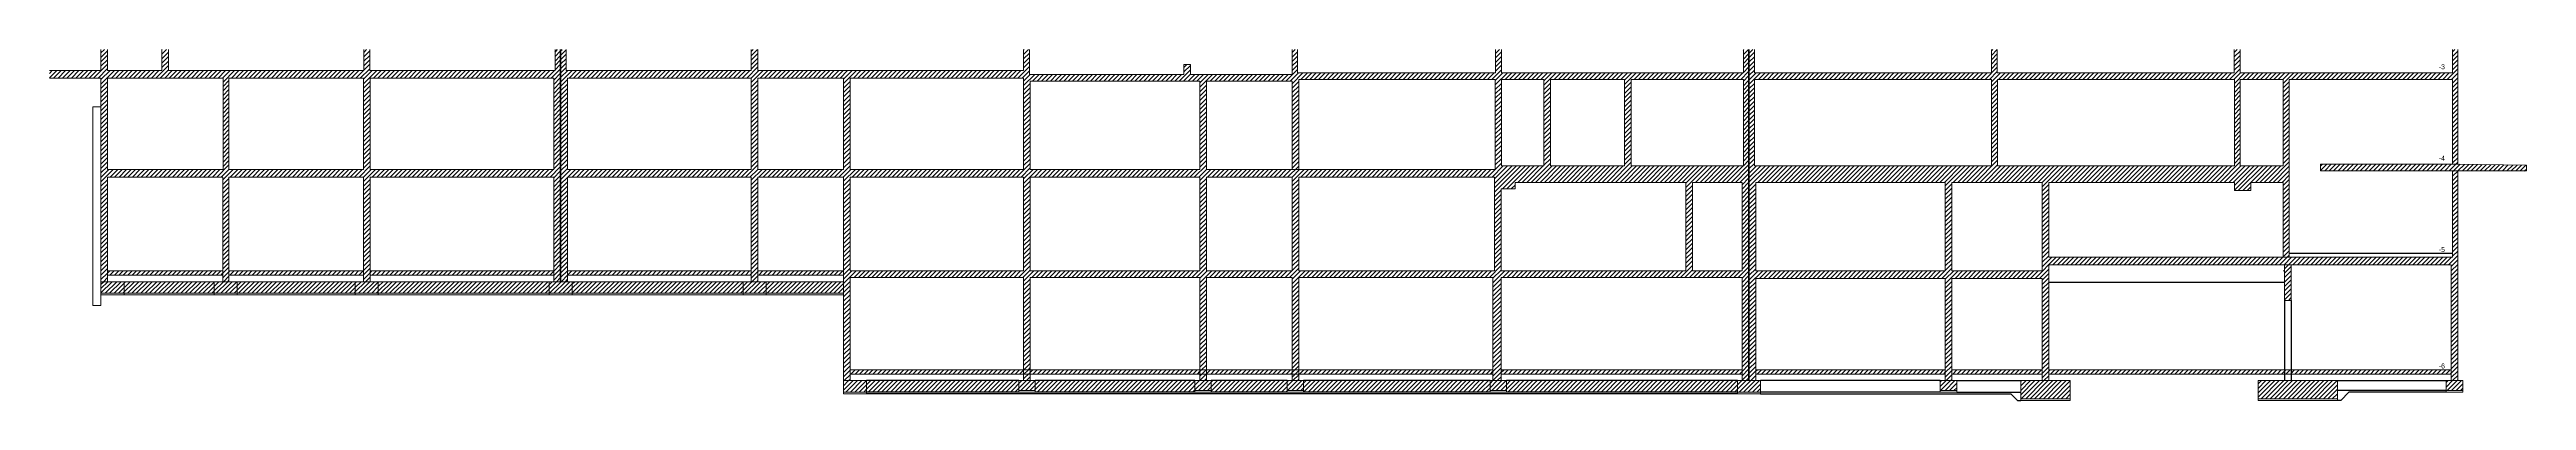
# Model space of a CAD drawing. Header units: millimetres. Extents: x -26249 to 60250, y -21218 to 23336.
# Drawn here: x 13652 to 21162, y 9602 to 10666 of the extents above; entities that cross this region are included whole.
import ezdxf

# ---------------------------------------------------------------- set-up
doc = ezdxf.new("R2010")
doc.units = ezdxf.units.MM
doc.layers.add('01-coupe soussol', color=253, linetype='Continuous')
doc.styles.add('ARIAL NA', font='ARIALN.TTF')
pattern_1 = [(45, (-13484.1425, 14129.075), (-6.735192, 6.735192), [])]

msp = doc.modelspace()

# ---------------------------------------------------------------- hatches: boundary and pattern name
at = {"layer": '01-coupe soussol'}
h = msp.add_hatch(dxfattribs=at)
h.set_pattern_fill('ANSI31', color=256, scale=3)
h.set_pattern_definition(pattern_1)
h.paths.add_polyline_path([(15200.978, 10602.044), (15200.978, 10665.695), (15184.978, 10665.695), (15184.978, 10602.044), (14622.978, 10602.044), (14622.978, 10665.695), (14604.978, 10665.695), (14604.978, 10602.044), (14012.978, 10602.044), (14012.978, 10665.695), (13992.978, 10665.695), (13992.978, 10602.044), (13828.381, 10602.044), (13828.381, 10665.695), (13808.381, 10665.695), (13808.381, 10602.044), (13652.437, 10602.044), (13652.437, 10579.044), (13808.381, 10579.044), (13808.381, 9962.044), (13828.381, 9962.044), (13828.381, 10279.044), (14178.055, 10279.044), (14178.055, 9962.044), (14196.055, 9962.044), (14196.055, 10279.044), (14604.055, 10279.044), (14604.055, 9962.044), (14624.055, 9962.044), (14624.055, 10279.044), (15180.978, 10279.044), (15180.978, 9962.044), (15200.978, 9962.044), (15200.978, 10302.044)])
h.paths.add_polyline_path([(14178.381, 10579.044), (14178.381, 10302.044), (13828.381, 10302.044), (13828.381, 10579.044)], flags=16)
h.paths.add_polyline_path([(14196.381, 10579.044), (14604.381, 10579.044), (14604.381, 10302.044), (14196.381, 10302.044)], flags=16)
h.paths.add_polyline_path([(14624.381, 10579.044), (15180.978, 10579.044), (15180.978, 10302.044), (14624.381, 10302.044)], flags=16)
h = msp.add_hatch(dxfattribs=at)
h.set_pattern_fill('ANSI31', color=256, scale=3)
h.set_pattern_definition(pattern_1)
h.paths.add_polyline_path([(14178.055, 9995.044), (13828.381, 9995.044), (13828.381, 9982.044), (14178.055, 9982.044)])
h.paths.add_polyline_path([(14604.055, 9995.044), (14196.055, 9995.044), (14196.055, 9982.044), (14604.055, 9982.044)])
h.paths.add_polyline_path([(14221.184, 9962.044), (14151.184, 9962.044), (14151.184, 9927.044), (14221.184, 9927.044)])
h.paths.add_polyline_path([(14579.184, 9962.044), (14221.184, 9962.044), (14221.184, 9927.044), (14579.184, 9927.044)])
h.paths.add_polyline_path([(15166.978, 9962.044), (14649.184, 9962.044), (14649.184, 9927.044), (15166.978, 9927.044)])
h.paths.add_polyline_path([(15180.978, 9995.044), (14624.055, 9995.044), (14624.055, 9982.044), (15180.978, 9982.044)])
h.paths.add_polyline_path([(15779.845, 9995.044), (15222.978, 9995.044), (15222.978, 9982.044), (15779.845, 9982.044)], flags=17)
h.paths.add_polyline_path([(15754.974, 9962.044), (15236.978, 9962.044), (15236.978, 9927.044), (15754.974, 9927.044)], flags=17)
h.paths.add_polyline_path([(15824.974, 9962.044), (15754.974, 9962.044), (15754.974, 9927.044), (15824.974, 9927.044)], flags=17)
h.paths.add_polyline_path([(16059.574, 9962.044), (15824.974, 9962.044), (15824.974, 9927.044), (16059.574, 9927.044)], flags=17)
h.paths.add_polyline_path([(16059.574, 9995.044), (15799.845, 9995.044), (15799.845, 9982.044), (16059.574, 9982.044)], flags=17)
h.paths.add_polyline_path([(18803.574, 10595.044), (18803.574, 10665.695), (18787.574, 10665.695), (18787.574, 10595.044), (18054.574, 10595.044), (18054.574, 10665.695), (18036.574, 10665.695), (18036.574, 10595.044), (17435.574, 10595.044), (17435.574, 10665.695), (17419.574, 10665.695), (17419.574, 10590.044), (17111.574, 10590.044), (17111.574, 10620.044), (17091.574, 10620.044), (17091.574, 10590.044), (16623.574, 10590.044), (16623.574, 10665.695), (16605.574, 10665.695), (16605.574, 10602.044), (15799.978, 10602.044), (15799.978, 10665.695), (15779.978, 10665.695), (15779.978, 10602.044), (15218.978, 10602.044), (15218.978, 10665.695), (15202.978, 10665.695), (15202.978, 10602.044), (15202.978, 10302.044), (15202.978, 9962.044), (15222.978, 9962.044), (15222.978, 10279.044), (15779.845, 10279.044), (15779.845, 9962.044), (15799.845, 9962.044), (15799.845, 10279.044), (16059.574, 10279.044), (16059.574, 9662.044), (16079.574, 9662.044), (16079.574, 9975.044), (16605.574, 9975.044), (16605.574, 9695.044), (16625.574, 9695.044), (16625.574, 9975.044), (17139.574, 9975.044), (17139.574, 9695.044), (17159.574, 9695.044), (17159.574, 9975.044), (17419.575, 9975.044), (17419.575, 9695.044), (17439.575, 9695.044), (17439.575, 9975.044), (18028.584, 9975.044), (18028.584, 9662.044), (18053.584, 9662.044), (18053.584, 9975.044), (18783.574, 9975.044), (18783.574, 9662.044), (18803.574, 9662.044), (18803.574, 9975.044), (18803.574, 9995.044)])
h.paths.add_polyline_path([(15799.574, 10302.044), (15799.574, 10579.044), (16059.574, 10579.044), (16059.574, 10302.044)], flags=16)
h.paths.add_polyline_path([(15779.574, 10302.044), (15222.978, 10302.044), (15222.978, 10579.044), (15779.574, 10579.044)], flags=16)
h.paths.add_polyline_path([(16079.574, 10279.044), (16605.574, 10279.044), (16605.574, 9995.044), (16079.574, 9995.044)], flags=16)
h.paths.add_polyline_path([(16079.574, 10302.044), (16079.574, 10579.044), (16605.574, 10579.044), (16605.574, 10302.044)], flags=16)
h.paths.add_polyline_path([(16625.574, 10279.044), (17139.574, 10279.044), (17139.574, 9995.044), (16625.574, 9995.044)], flags=16)
h.paths.add_polyline_path([(16625.574, 10302.044), (16625.574, 10570.044), (17139.574, 10570.044), (17139.574, 10302.044)], flags=16)
h.paths.add_polyline_path([(17159.574, 10279.044), (17419.575, 10279.044), (17419.575, 9995.044), (17159.574, 9995.044)], flags=16)
h.paths.add_polyline_path([(17159.574, 10302.044), (17159.574, 10570.044), (17419.574, 10570.044), (17419.574, 10302.044), (17439.574, 10302.044), (17439.574, 10575.044), (18035.574, 10575.044), (18035.574, 10302.044)], flags=16)
h.paths.add_polyline_path([(17439.575, 10279.044), (18033.584, 10279.044), (18033.584, 9995.044), (17439.575, 9995.044)], flags=16)
h.paths.add_polyline_path([(18053.584, 10243.044), (18095.886, 10243.044), (18095.886, 10263.044), (18613.574, 10263.044), (18613.574, 9995.044), (18053.584, 9995.044)], flags=16)
h.paths.add_polyline_path([(18053.886, 10313.044), (18053.886, 10575.044), (18182.574, 10575.044), (18182.574, 10313.044)], flags=16)
h.paths.add_polyline_path([(18202.574, 10313.044), (18202.574, 10575.044), (18427.575, 10575.044), (18427.575, 10313.044)], flags=16)
h.paths.add_polyline_path([(18447.575, 10313.044), (18447.575, 10575.044), (18787.574, 10575.044), (18787.574, 10313.044)], flags=16)
h.paths.add_polyline_path([(18633.574, 10263.044), (18783.574, 10263.044), (18783.574, 9995.044), (18633.574, 9995.044)], flags=16)
h = msp.add_hatch(dxfattribs=at)
h.set_pattern_fill('ANSI31', color=256, scale=3)
h.set_pattern_definition(pattern_1)
h.paths.add_polyline_path([(16590.574, 9662.044), (16129.574, 9662.044), (16129.574, 9627.044), (16590.574, 9627.044)])
h.paths.add_polyline_path([(17124.574, 9662.044), (16640.574, 9662.044), (16640.574, 9627.044), (17124.574, 9627.044)])
h.paths.add_polyline_path([(17404.574, 9662.044), (17174.574, 9662.044), (17174.574, 9627.044), (17404.574, 9627.044)])
h.paths.add_polyline_path([(18019.574, 9662.044), (17454.574, 9662.044), (17454.574, 9627.044), (18019.574, 9627.044)])
h.paths.add_polyline_path([(17454.574, 9662.044), (17404.574, 9662.044), (17404.574, 9632.044), (17454.574, 9632.044)])
h.paths.add_polyline_path([(17174.574, 9662.044), (17124.574, 9662.044), (17124.574, 9632.044), (17174.574, 9632.044)])
h.paths.add_polyline_path([(16640.574, 9662.044), (16590.574, 9662.044), (16590.574, 9632.044), (16640.574, 9632.044)])
h.paths.add_polyline_path([(16625.574, 9682.044), (16605.574, 9682.044), (16605.574, 9662.044), (16625.574, 9662.044)])
h.paths.add_polyline_path([(16625.574, 9695.044), (16605.574, 9695.044), (16605.574, 9682.044), (16625.574, 9682.044)])
h.paths.add_polyline_path([(17159.574, 9682.044), (17139.574, 9682.044), (17139.574, 9662.044), (17159.574, 9662.044)])
h.paths.add_polyline_path([(17159.574, 9695.044), (17139.574, 9695.044), (17139.574, 9682.044), (17159.574, 9682.044)])
h.paths.add_polyline_path([(18769.574, 9662.044), (18069.574, 9662.044), (18069.574, 9627.044), (18769.574, 9627.044)])
h.paths.add_polyline_path([(18783.574, 9695.044), (18053.584, 9695.044), (18053.584, 9682.044), (18783.574, 9682.044)])
h.paths.add_polyline_path([(18839.574, 9662.044), (18769.574, 9662.044), (18769.574, 9627.044), (18839.574, 9627.044)])
h.paths.add_polyline_path([(18825.574, 9972.044), (19399.574, 9972.044), (19399.574, 9662.044), (19419.574, 9662.044), (19419.574, 9972.044), (19693.574, 9972.044), (19693.574, 9662.044), (19713.574, 9662.044), (19713.574, 10013.044), (20428.535, 10013.044), (20428.535, 9905.044), (20448.535, 9905.044), (20448.535, 10013.044), (20933.535, 10013.044), (20933.535, 9662.044), (20953.535, 9662.044), (20953.535, 10298.044), (20937.535, 10298.044), (20937.535, 10036.044), (20424.535, 10036.044), (19713.574, 10036.044), (19713.574, 10263.044), (20276.132, 10263.044), (20276.132, 10238.044), (20326.132, 10238.044), (20326.132, 10263.044), (20424.535, 10263.044), (20424.535, 10036.044), (20442.535, 10036.044), (20442.535, 10575.044), (20937.535, 10575.044), (20937.535, 10318.044), (20953.535, 10318.044), (20953.535, 10665.695), (20937.535, 10665.695), (20937.535, 10595.044), (20293.574, 10595.044), (20293.574, 10665.695), (20275.574, 10665.695), (20275.574, 10595.044), (19557.574, 10595.044), (19557.574, 10665.695), (19539.574, 10665.695), (19539.574, 10595.044), (18821.574, 10595.044), (18821.574, 10665.695), (18805.574, 10665.695), (18805.574, 10595.044), (18805.574, 9995.044), (18805.574, 9972.044), (18805.574, 9662.044), (18825.574, 9662.044)])
h.paths.add_polyline_path([(18825.574, 9995.044), (18825.574, 10263.044), (19399.574, 10263.044), (19399.574, 9995.044)], flags=16)
h.paths.add_polyline_path([(18821.574, 10313.044), (18821.574, 10575.044), (19540.268, 10575.044), (19540.268, 10313.044)], flags=16)
h.paths.add_polyline_path([(19419.574, 9995.044), (19419.574, 10263.044), (19693.574, 10263.044), (19693.574, 9995.044)], flags=16)
h.paths.add_polyline_path([(19558.268, 10313.044), (19558.268, 10575.044), (20276.132, 10575.044), (20276.132, 10313.044)], flags=16)
h.paths.add_polyline_path([(20294.132, 10313.044), (20294.132, 10575.044), (20424.535, 10575.044), (20424.535, 10313.044)], flags=16)
h = msp.add_hatch(dxfattribs=at)
h.set_pattern_fill('ANSI31', color=256, scale=3)
h.set_pattern_definition(pattern_1)
h.paths.add_polyline_path([(21161.747, 10315.044), (20953.535, 10318.044), (20537.536, 10318.044), (20537.536, 10298.044), (21161.747, 10298.044)])
h.paths.add_polyline_path([(20588.535, 9662.044), (20348.535, 9662.044), (20348.535, 9607.044), (20588.535, 9607.044)])
h.paths.add_polyline_path([(20933.535, 9695.044), (20448.535, 9695.044), (20448.535, 9682.044), (20933.535, 9682.044)])
h.paths.add_polyline_path([(20448.535, 9695.044), (20428.535, 9695.044), (20428.535, 9682.044), (20448.535, 9682.044)])
h.paths.add_polyline_path([(20428.535, 9695.044), (19713.574, 9695.044), (19713.574, 9682.044), (20428.535, 9682.044)])
h.paths.add_polyline_path([(19778.574, 9662.044), (19628.574, 9662.044), (19628.574, 9607.044), (19778.574, 9607.044)])
h.paths.add_polyline_path([(19693.574, 9695.044), (19419.574, 9695.044), (19419.574, 9682.044), (19693.574, 9682.044)])
h.paths.add_polyline_path([(19434.574, 9662.044), (19384.574, 9662.044), (19384.574, 9632.044), (19434.574, 9632.044)])
h.paths.add_polyline_path([(19399.574, 9695.044), (18825.574, 9695.044), (18825.574, 9682.044), (19399.574, 9682.044)])
h.paths.add_polyline_path([(20968.535, 9662.044), (20918.535, 9662.044), (20918.535, 9632.044), (20968.535, 9632.044)])
h = msp.add_hatch(dxfattribs=at)
h.set_pattern_fill('ANSI31', color=256, scale=3)
h.set_pattern_definition(pattern_1)
h.paths.add_polyline_path([(13878.38, 9962.044), (13808.381, 9962.044), (13808.381, 9927.044), (13878.38, 9927.044)])
h.paths.add_polyline_path([(14151.184, 9962.044), (13878.38, 9962.044), (13878.38, 9927.044), (14151.184, 9927.044)])
h = msp.add_hatch(dxfattribs=at)
h.set_pattern_fill('ANSI31', color=256, scale=3)
h.set_pattern_definition(pattern_1)
h.paths.add_polyline_path([(15236.978, 9962.044), (15166.978, 9962.044), (15166.978, 9927.044), (15236.978, 9927.044)])
h.paths.add_polyline_path([(14649.184, 9962.044), (14579.184, 9962.044), (14579.184, 9927.044), (14649.184, 9927.044)])
h = msp.add_hatch(dxfattribs=at)
h.set_pattern_fill('ANSI31', color=256, scale=3)
h.set_pattern_definition(pattern_1)
h.paths.add_polyline_path([(16605.574, 9695.044), (16079.574, 9695.044), (16079.574, 9682.044), (16605.574, 9682.044)])
h.paths.add_polyline_path([(16129.574, 9662.044), (16059.574, 9662.044), (16059.574, 9627.044), (16129.574, 9627.044)])
h.paths.add_polyline_path([(17139.574, 9695.044), (16625.574, 9695.044), (16625.574, 9682.044), (17139.574, 9682.044)])
h.paths.add_polyline_path([(17419.575, 9695.044), (17159.574, 9695.044), (17159.574, 9682.044), (17419.575, 9682.044)])
h.paths.add_polyline_path([(17439.575, 9682.044), (17419.575, 9682.044), (17419.575, 9662.044), (17439.575, 9662.044)])
h.paths.add_polyline_path([(17439.575, 9695.044), (17419.575, 9695.044), (17419.575, 9682.044), (17439.575, 9682.044)])
h.paths.add_polyline_path([(18028.584, 9695.044), (17439.575, 9695.044), (17439.575, 9682.044), (18028.584, 9682.044)])
h = msp.add_hatch(dxfattribs=at)
h.set_pattern_fill('ANSI31', color=256, scale=3)
h.set_pattern_definition(pattern_1)
h.paths.add_polyline_path([(18069.574, 9662.044), (18019.574, 9662.044), (18019.574, 9632.044), (18069.574, 9632.044)])

# ---------------------------------------------------------------- linework, layer by layer
at = {"layer": '01-coupe soussol', "lineweight": 5}
for p, q in [((13808.381, 10602.044), (13808.381, 10665.695)), ((13828.381, 10602.044), (13828.381, 10665.695)), ((13992.978, 10602.044), (13992.978, 10665.695)), ((14012.978, 10602.044), (14012.978, 10665.695)), ((14604.978, 10602.044), (14604.978, 10665.695)), ((14622.978, 10602.044), (14622.978, 10665.695)), ((15184.978, 10602.044), (15184.978, 10665.695)), ((15200.978, 10602.044), (15200.978, 10665.695)), ((15202.978, 10602.044), (15202.978, 10665.695)), ((15218.978, 10602.044), (15218.978, 10665.695)), ((15779.978, 10602.044), (15779.978, 10665.695)), ((15799.978, 10602.044), (15799.978, 10665.695)), ((16605.574, 10602.044), (16605.574, 10665.695)), ((16623.574, 10590.044), (16623.574, 10665.695)), ((17419.574, 10590.044), (17419.574, 10665.695)), ((17435.574, 10595.044), (17435.574, 10665.695)), ((18036.574, 10595.044), (18036.574, 10665.695)), ((18054.574, 10595.044), (18054.574, 10665.695)), ((18787.574, 10595.044), (18787.574, 10665.695)), ((18803.574, 10595.044), (18803.574, 10665.695)), ((18805.574, 10595.044), (18805.574, 10665.695)), ((18821.574, 10595.044), (18821.574, 10665.695)), ((19539.574, 10595.044), (19539.574, 10665.695)), ((19557.574, 10595.044), (19557.574, 10665.695)), ((20275.574, 10595.044), (20275.574, 10665.695)), ((20293.574, 10595.044), (20293.574, 10665.695)), ((20937.535, 10665.695), (20937.535, 10595.044)), ((20953.535, 10665.695), (20953.535, 10318.044)), ((13808.381, 10602.044), (13652.437, 10602.044)), ((13828.381, 10602.044), (13992.978, 10602.044)), ((14012.978, 10602.044), (14604.978, 10602.044)), ((14622.978, 10602.044), (15184.978, 10602.044)), ((15200.978, 10302.044), (15200.978, 10602.044)), ((15202.978, 10302.044), (15202.978, 10602.044)), ((15218.978, 10602.044), (15779.978, 10602.044)), ((15799.978, 10602.044), (16605.574, 10602.044)), ((16623.574, 10590.044), (17091.574, 10590.044)), ((17091.574, 10590.044), (17091.574, 10620.044)), ((17091.574, 10620.044), (17111.574, 10620.044)), ((17111.574, 10590.044), (17111.574, 10620.044)), ((17111.574, 10590.044), (17419.574, 10590.044)), ((17435.574, 10595.044), (18036.574, 10595.044)), ((18054.574, 10595.044), (18787.574, 10595.044)), ((18803.574, 10595.044), (18803.574, 9995.044)), ((18805.574, 10595.044), (18805.574, 9995.044)), ((18821.574, 10595.044), (19539.574, 10595.044)), ((19557.574, 10595.044), (20275.574, 10595.044)), ((20293.574, 10595.044), (20937.535, 10595.044)), ((13808.381, 10579.044), (13652.437, 10579.044)), ((13808.381, 9890.249), (13808.381, 10579.044)), ((13828.381, 10579.044), (14178.381, 10579.044)), ((13828.381, 10302.044), (13828.381, 10579.044)), ((14178.381, 10302.044), (14178.381, 10579.044)), ((14196.381, 10579.044), (14604.381, 10579.044)), ((14196.381, 10302.044), (14196.381, 10579.044)), ((14604.381, 10302.044), (14604.381, 10579.044)), ((14624.381, 10579.044), (15180.978, 10579.044)), ((14624.381, 10302.044), (14624.381, 10579.044)), ((15180.978, 10302.044), (15180.978, 10579.044)), ((15222.978, 10302.044), (15222.978, 10579.044)), ((15222.978, 10579.044), (15779.574, 10579.044)), ((15779.574, 10302.044), (15779.574, 10579.044)), ((15799.574, 10302.044), (15799.574, 10579.044)), ((15799.574, 10579.044), (16059.574, 10579.044)), ((16059.574, 10302.044), (16059.574, 10579.044)), ((16079.574, 10302.044), (16079.574, 10579.044)), ((16079.574, 10579.044), (16605.574, 10579.044)), ((16605.574, 10302.044), (16605.574, 10579.044)), ((16625.574, 10302.044), (16625.574, 10570.044)), ((16625.574, 10570.044), (17139.574, 10570.044)), ((17139.574, 10302.044), (17139.574, 10570.044)), ((17159.574, 10570.044), (17419.574, 10570.044)), ((17159.574, 10302.044), (17159.574, 10570.044)), ((17419.574, 10302.044), (17419.574, 10570.044)), ((17439.574, 10302.044), (17439.574, 10575.044)), ((17439.574, 10575.044), (18035.574, 10575.044)), ((18035.574, 10302.044), (18035.574, 10575.044)), ((18053.886, 10575.044), (18182.574, 10575.044)), ((18053.886, 10575.044), (18053.886, 10313.044)), ((18182.574, 10575.044), (18182.574, 10313.044)), ((18202.574, 10575.044), (18427.575, 10575.044)), ((18202.574, 10575.044), (18202.574, 10313.044)), ((18427.575, 10575.044), (18427.575, 10313.044)), ((18447.575, 10575.044), (18787.574, 10575.044)), ((18447.575, 10575.044), (18447.575, 10313.044)), ((18787.574, 10575.044), (18787.574, 10313.044)), ((18821.574, 10575.044), (19540.268, 10575.044)), ((18821.574, 10575.044), (18821.574, 10313.044)), ((19540.268, 10575.044), (19540.268, 10313.044)), ((19558.268, 10575.044), (20276.132, 10575.044)), ((19558.268, 10575.044), (19558.268, 10313.044)), ((20276.132, 10313.044), (20276.132, 10575.044)), ((20294.132, 10575.044), (20424.535, 10575.044)), ((20294.132, 10575.044), (20294.132, 10313.044)), ((20424.535, 10575.044), (20424.535, 10313.044)), ((20442.535, 10575.044), (20937.535, 10575.044)), ((20442.535, 10575.044), (20442.535, 10036.044)), ((20937.535, 10575.044), (20937.535, 10318.044)), ((13828.381, 10302.044), (14178.381, 10302.044)), ((14196.381, 10302.044), (14604.381, 10302.044)), ((14624.381, 10302.044), (15180.978, 10302.044)), ((15200.978, 10302.044), (15200.978, 9962.044)), ((15202.978, 10302.044), (15202.978, 9962.044)), ((15222.978, 10302.044), (15779.574, 10302.044)), ((15799.574, 10302.044), (16059.574, 10302.044)), ((16079.574, 10302.044), (16605.574, 10302.044)), ((16625.574, 10302.044), (17139.574, 10302.044)), ((17159.574, 10302.044), (18035.886, 10302.044)), ((18053.886, 10313.044), (18182.574, 10313.044)), ((18202.574, 10313.044), (18427.575, 10313.044)), ((18447.575, 10313.044), (18787.574, 10313.044)), ((18821.574, 10313.044), (19540.268, 10313.044)), ((19558.268, 10313.044), (20276.132, 10313.044)), ((20294.132, 10313.044), (20424.535, 10313.044)), ((20537.536, 10318.044), (20953.535, 10318.044)), ((20537.536, 10318.044), (20537.536, 10298.044)), ((20537.536, 10298.044), (21161.747, 10298.044)), ((20937.535, 10298.044), (20937.535, 10036.044)), ((20953.535, 10318.044), (21161.747, 10315.044)), ((20953.535, 10298.044), (20953.535, 9662.044)), ((21161.747, 10315.044), (21161.747, 10298.044)), ((13828.381, 10279.044), (14178.055, 10279.044)), ((13828.381, 9962.044), (13828.381, 10279.044)), ((14178.055, 10279.044), (14178.055, 9962.044)), ((14196.055, 10279.044), (14604.055, 10279.044)), ((14196.055, 10279.044), (14196.055, 9962.044)), ((14604.055, 10279.044), (14604.055, 9962.044)), ((14624.055, 10279.044), (15180.978, 10279.044)), ((14624.055, 10279.044), (14624.055, 9962.044)), ((15180.978, 10279.044), (15180.978, 9962.044)), ((15222.978, 10279.044), (15779.845, 10279.044)), ((15222.978, 10279.044), (15222.978, 9962.044)), ((15779.845, 10279.044), (15779.845, 9962.044)), ((15799.845, 10279.044), (16059.574, 10279.044)), ((15799.845, 10279.044), (15799.845, 9962.044)), ((16059.574, 10279.044), (16059.574, 9622.044)), ((16079.574, 10279.044), (16605.574, 10279.044)), ((16079.574, 10279.044), (16079.574, 9995.044)), ((16605.574, 9995.044), (16605.574, 10279.044)), ((16625.574, 10279.044), (17139.574, 10279.044)), ((16625.574, 9995.044), (16625.574, 10279.044)), ((17139.574, 9995.044), (17139.574, 10279.044)), ((17159.574, 10279.044), (17419.575, 10279.044)), ((17159.574, 9995.044), (17159.574, 10279.044)), ((17419.575, 9995.044), (17419.575, 10279.044)), ((17439.575, 10279.044), (18033.584, 10279.044)), ((17439.575, 9995.044), (17439.575, 10279.044)), ((18033.584, 9995.044), (18033.584, 10279.044)), ((18053.584, 10243.044), (18095.886, 10243.044)), ((18053.584, 9995.044), (18053.584, 10243.044)), ((18095.886, 10263.044), (18613.574, 10263.044)), ((18095.886, 10263.044), (18095.886, 10243.044)), ((18613.574, 9995.044), (18613.574, 10263.044)), ((18633.574, 10263.044), (18783.574, 10263.044)), ((18633.574, 9995.044), (18633.574, 10263.044)), ((18783.574, 9995.044), (18783.574, 10263.044)), ((18825.574, 10263.044), (19399.574, 10263.044)), ((18825.574, 9995.044), (18825.574, 10263.044)), ((19399.574, 9995.044), (19399.574, 10263.044)), ((19419.574, 10263.044), (19693.574, 10263.044)), ((19419.574, 9995.044), (19419.574, 10263.044)), ((19693.574, 9995.044), (19693.574, 10263.044)), ((19713.574, 10263.044), (20276.132, 10263.044)), ((19713.574, 10036.044), (19713.574, 10263.044)), ((20276.132, 10263.044), (20276.132, 10238.044)), ((20276.132, 10238.044), (20326.132, 10238.044)), ((20326.132, 10263.044), (20424.535, 10263.044)), ((20326.132, 10263.044), (20326.132, 10238.044)), ((20424.535, 10263.044), (20424.535, 10036.044)), ((13828.381, 9995.044), (14178.055, 9995.044)), ((14196.055, 9995.044), (14604.055, 9995.044)), ((14624.055, 9995.044), (15180.978, 9995.044)), ((15222.978, 9995.044), (15779.845, 9995.044)), ((15799.845, 9995.044), (16059.574, 9995.044)), ((16079.574, 9995.044), (16605.574, 9995.044)), ((16625.574, 9995.044), (17139.574, 9995.044)), ((17159.574, 9995.044), (17419.575, 9995.044)), ((17439.575, 9995.044), (18033.584, 9995.044)), ((18053.584, 9995.044), (18613.574, 9995.044)), ((18633.574, 9995.044), (18783.574, 9995.044)), ((18803.574, 9995.044), (18803.574, 9975.044)), ((18805.574, 9995.044), (18805.574, 9972.044)), ((18825.574, 9995.044), (19399.574, 9995.044)), ((19419.574, 9995.044), (19693.574, 9995.044)), ((20424.535, 10036.044), (19713.574, 10036.044)), ((19713.574, 9972.044), (19713.574, 10013.044)), ((20448.535, 10013.044), (19713.574, 10013.044)), ((20424.535, 10036.044), (20937.535, 10036.044)), ((20424.535, 9995.044), (20428.535, 9995.044)), ((20428.535, 10013.044), (20428.535, 9905.044)), ((20448.535, 10013.044), (20933.535, 10013.044)), ((20448.535, 10013.044), (20448.535, 9905.044)), ((20933.535, 10013.044), (20933.535, 9662.044)), ((13878.38, 9962.044), (13808.381, 9962.044)), ((13878.38, 9927.044), (13808.381, 9927.044)), ((13878.38, 9922.044), (13808.381, 9922.044)), ((13828.381, 9982.044), (14178.055, 9982.044)), ((13878.38, 9962.044), (13878.38, 9922.044)), ((14151.184, 9962.044), (14221.184, 9962.044)), ((14151.184, 9962.044), (14151.184, 9922.044)), ((14151.184, 9927.044), (14221.184, 9927.044)), ((14151.184, 9922.044), (14221.184, 9922.044)), ((14196.055, 9982.044), (14604.055, 9982.044)), ((14221.184, 9962.044), (14221.184, 9922.044)), ((14579.184, 9962.044), (14649.184, 9962.044)), ((14579.184, 9962.044), (14579.184, 9922.044)), ((14579.184, 9927.044), (14649.184, 9927.044)), ((14579.184, 9922.044), (14649.184, 9922.044)), ((14624.055, 9982.044), (15180.978, 9982.044)), ((14649.184, 9962.044), (14649.184, 9922.044)), ((15166.978, 9962.044), (15236.978, 9962.044)), ((15166.978, 9962.044), (15166.978, 9922.044)), ((15166.978, 9927.044), (15236.978, 9927.044)), ((15166.978, 9922.044), (15236.978, 9922.044)), ((15222.978, 9982.044), (15779.845, 9982.044)), ((15236.978, 9962.044), (15236.978, 9922.044)), ((15754.974, 9962.044), (15824.974, 9962.044)), ((15754.974, 9962.044), (15754.974, 9922.044)), ((15754.974, 9927.044), (15824.974, 9927.044)), ((15754.974, 9922.044), (15824.974, 9922.044)), ((15799.845, 9982.044), (16059.574, 9982.044)), ((15824.974, 9962.044), (15824.974, 9922.044)), ((16079.574, 9975.044), (16605.574, 9975.044)), ((16079.574, 9975.044), (16079.574, 9662.044)), ((16605.574, 9975.044), (16605.574, 9662.044)), ((16625.574, 9975.044), (17139.574, 9975.044)), ((16625.574, 9975.044), (16625.574, 9662.044)), ((17139.574, 9975.044), (17139.574, 9662.044)), ((17159.574, 9975.044), (17419.575, 9975.044)), ((17159.574, 9975.044), (17159.574, 9662.044)), ((17419.575, 9975.044), (17419.575, 9662.044)), ((17439.575, 9975.044), (18028.584, 9975.044)), ((17439.575, 9975.044), (17439.575, 9662.044)), ((18028.584, 9975.044), (18028.584, 9662.044)), ((18053.584, 9975.044), (18783.574, 9975.044)), ((18053.584, 9975.044), (18053.584, 9662.044)), ((18783.574, 9975.044), (18783.574, 9662.044)), ((18803.574, 9975.044), (18803.574, 9662.044)), ((18805.574, 9972.044), (18805.574, 9662.044)), ((18825.574, 9972.044), (19399.574, 9972.044)), ((18825.574, 9972.044), (18825.574, 9662.044)), ((19399.574, 9972.044), (19399.574, 9662.044)), ((19419.574, 9972.044), (19693.574, 9972.044)), ((19419.574, 9972.044), (19419.574, 9662.044)), ((19693.574, 9972.044), (19693.574, 9662.044)), ((19713.574, 9972.044), (19713.574, 9662.044)), ((13808.381, 9890.249), (13783.381, 9890.249)), ((20428.535, 9905.044), (20448.535, 9905.044)), ((16079.574, 9695.044), (18028.584, 9695.044)), ((18053.584, 9695.044), (18783.574, 9695.044)), ((18825.574, 9695.044), (19399.574, 9695.044)), ((19419.574, 9695.044), (19693.574, 9695.044)), ((19713.574, 9695.044), (20933.535, 9695.044)), ((16129.574, 9662.044), (16059.574, 9662.044)), ((16129.574, 9627.044), (16059.574, 9627.044)), ((16129.574, 9622.044), (16059.574, 9622.044)), ((16079.574, 9682.044), (18028.584, 9682.044)), ((16129.574, 9662.044), (16129.574, 9622.044)), ((16590.574, 9627.044), (16590.574, 9662.044)), ((16590.574, 9662.044), (16640.574, 9662.044)), ((16590.574, 9632.044), (16640.574, 9632.044)), ((16590.574, 9627.044), (16640.574, 9627.044)), ((16640.574, 9627.044), (16640.574, 9662.044)), ((17124.574, 9627.044), (17124.574, 9662.044)), ((17124.574, 9662.044), (17174.574, 9662.044)), ((17124.574, 9632.044), (17174.574, 9632.044)), ((17124.574, 9627.044), (17174.574, 9627.044)), ((17174.574, 9627.044), (17174.574, 9662.044)), ((17404.574, 9627.044), (17404.574, 9662.044)), ((17404.574, 9662.044), (17454.574, 9662.044)), ((17404.574, 9632.044), (17454.574, 9632.044)), ((17404.574, 9627.044), (17454.574, 9627.044)), ((17454.574, 9627.044), (17454.574, 9662.044)), ((18019.574, 9662.044), (18019.574, 9627.044)), ((18069.574, 9662.044), (18019.574, 9662.044)), ((18069.574, 9632.044), (18019.574, 9632.044)), ((18069.574, 9627.044), (18019.574, 9627.044)), ((18053.584, 9682.044), (18783.574, 9682.044)), ((18069.574, 9662.044), (18069.574, 9627.044)), ((18769.574, 9662.044), (18769.574, 9622.044)), ((18839.574, 9662.044), (18769.574, 9662.044)), ((18839.574, 9627.044), (18769.574, 9627.044)), ((18839.574, 9622.044), (18769.574, 9622.044)), ((18825.574, 9682.044), (19399.574, 9682.044)), ((18839.574, 9662.044), (18839.574, 9622.044)), ((19384.574, 9662.044), (19384.574, 9627.044)), ((19434.574, 9662.044), (19384.574, 9662.044)), ((19434.574, 9632.044), (19384.574, 9632.044)), ((19434.574, 9627.044), (19384.574, 9627.044)), ((19419.574, 9682.044), (19693.574, 9682.044)), ((19434.574, 9662.044), (19434.574, 9627.044)), ((19628.574, 9662.044), (19628.574, 9602.044)), ((19778.574, 9662.044), (19628.574, 9662.044)), ((19713.574, 9682.044), (20933.535, 9682.044)), ((19778.574, 9662.044), (19778.574, 9602.044)), ((20348.535, 9662.044), (20348.535, 9602.044)), ((20588.535, 9662.044), (20348.535, 9662.044)), ((20588.535, 9662.044), (20588.535, 9602.044)), ((20918.535, 9662.044), (20968.535, 9662.044)), ((20918.535, 9662.044), (20918.535, 9627.044)), ((20918.535, 9632.044), (20968.535, 9632.044)), ((20918.535, 9627.044), (20968.535, 9627.044)), ((20968.535, 9662.044), (20968.535, 9627.044)), ((19778.574, 9607.044), (19628.574, 9607.044)), ((19778.574, 9602.044), (19628.574, 9602.044)), ((20588.535, 9607.044), (20348.535, 9607.044)), ((20588.535, 9602.044), (20348.535, 9602.044))]:
    msp.add_line(p, q, dxfattribs=at)
at = {"layer": '01-coupe soussol', "lineweight": 0}
for p, q in [((13783.381, 10492.044), (13783.381, 9890.249)), ((13808.381, 10492.044), (13783.381, 10492.044)), ((13878.38, 9962.044), (14151.184, 9962.044)), ((13878.38, 9927.044), (14151.184, 9927.044)), ((13878.38, 9922.044), (14151.184, 9922.044)), ((14221.184, 9962.044), (14579.184, 9962.044)), ((14221.184, 9927.044), (14579.184, 9927.044)), ((14221.184, 9922.044), (14579.184, 9922.044)), ((14649.184, 9962.044), (15166.978, 9962.044)), ((14649.184, 9927.044), (15166.978, 9927.044)), ((14649.184, 9922.044), (15166.978, 9922.044)), ((15236.978, 9962.044), (15754.974, 9962.044)), ((15236.978, 9927.044), (15754.974, 9927.044)), ((15236.978, 9922.044), (15754.974, 9922.044)), ((15824.974, 9962.044), (16059.574, 9962.044)), ((15824.974, 9927.044), (16059.574, 9927.044)), ((15824.974, 9922.044), (16059.574, 9922.044))]:
    msp.add_line(p, q, dxfattribs=at)
at = {"layer": '01-coupe soussol'}
for p, q in [((20442.535, 10048.044), (20937.535, 10048.044)), ((19713.684, 9960.976), (20428.646, 9960.976)), ((20428.535, 9905.044), (20428.535, 9662.044)), ((20448.535, 9905.044), (20448.535, 9662.044)), ((16590.574, 9662.044), (16129.574, 9662.044)), ((16590.574, 9627.044), (16129.574, 9627.044)), ((18769.574, 9622.044), (16129.574, 9622.044)), ((17124.574, 9662.044), (16640.574, 9662.044)), ((17124.574, 9627.044), (16640.574, 9627.044)), ((17404.574, 9662.044), (17174.574, 9662.044)), ((17404.574, 9627.044), (17174.574, 9627.044)), ((18019.574, 9662.044), (17454.574, 9662.044)), ((18019.574, 9627.044), (17454.574, 9627.044)), ((18769.574, 9662.044), (18069.574, 9662.044)), ((18769.574, 9627.044), (18069.574, 9627.044)), ((19384.574, 9662.044), (18839.574, 9662.044)), ((19384.574, 9627.044), (18839.574, 9627.044)), ((18839.574, 9622.044), (19598.574, 9622.044)), ((19434.574, 9662.044), (19628.574, 9662.044)), ((19434.574, 9627.044), (19628.574, 9627.044)), ((19618.574, 9602.044), (19598.574, 9622.044)), ((20588.535, 9662.044), (20918.535, 9662.044)), ((20918.535, 9632.044), (20588.535, 9632.044)), ((20598.535, 9602.044), (20623.535, 9627.044)), ((20918.535, 9627.044), (20623.535, 9627.044)), ((19618.574, 9602.044), (19628.574, 9602.044)), ((20598.535, 9602.044), (20588.535, 9602.044))]:
    msp.add_line(p, q, dxfattribs=at)

# ---------------------------------------------------------------- texts
at = {"layer": '01-coupe soussol', "style": 'ARIAL NA'}
for s, p in [('-3', (20896.203, 10605.98)), ('-4', (20896.203, 10328.98)), ('-5', (20896.203, 10051.98)), ('-6', (20896.203, 9698.98))]:
    msp.add_text(s, height=15, dxfattribs=at).set_placement(p)

doc.saveas('drawing.dxf')
